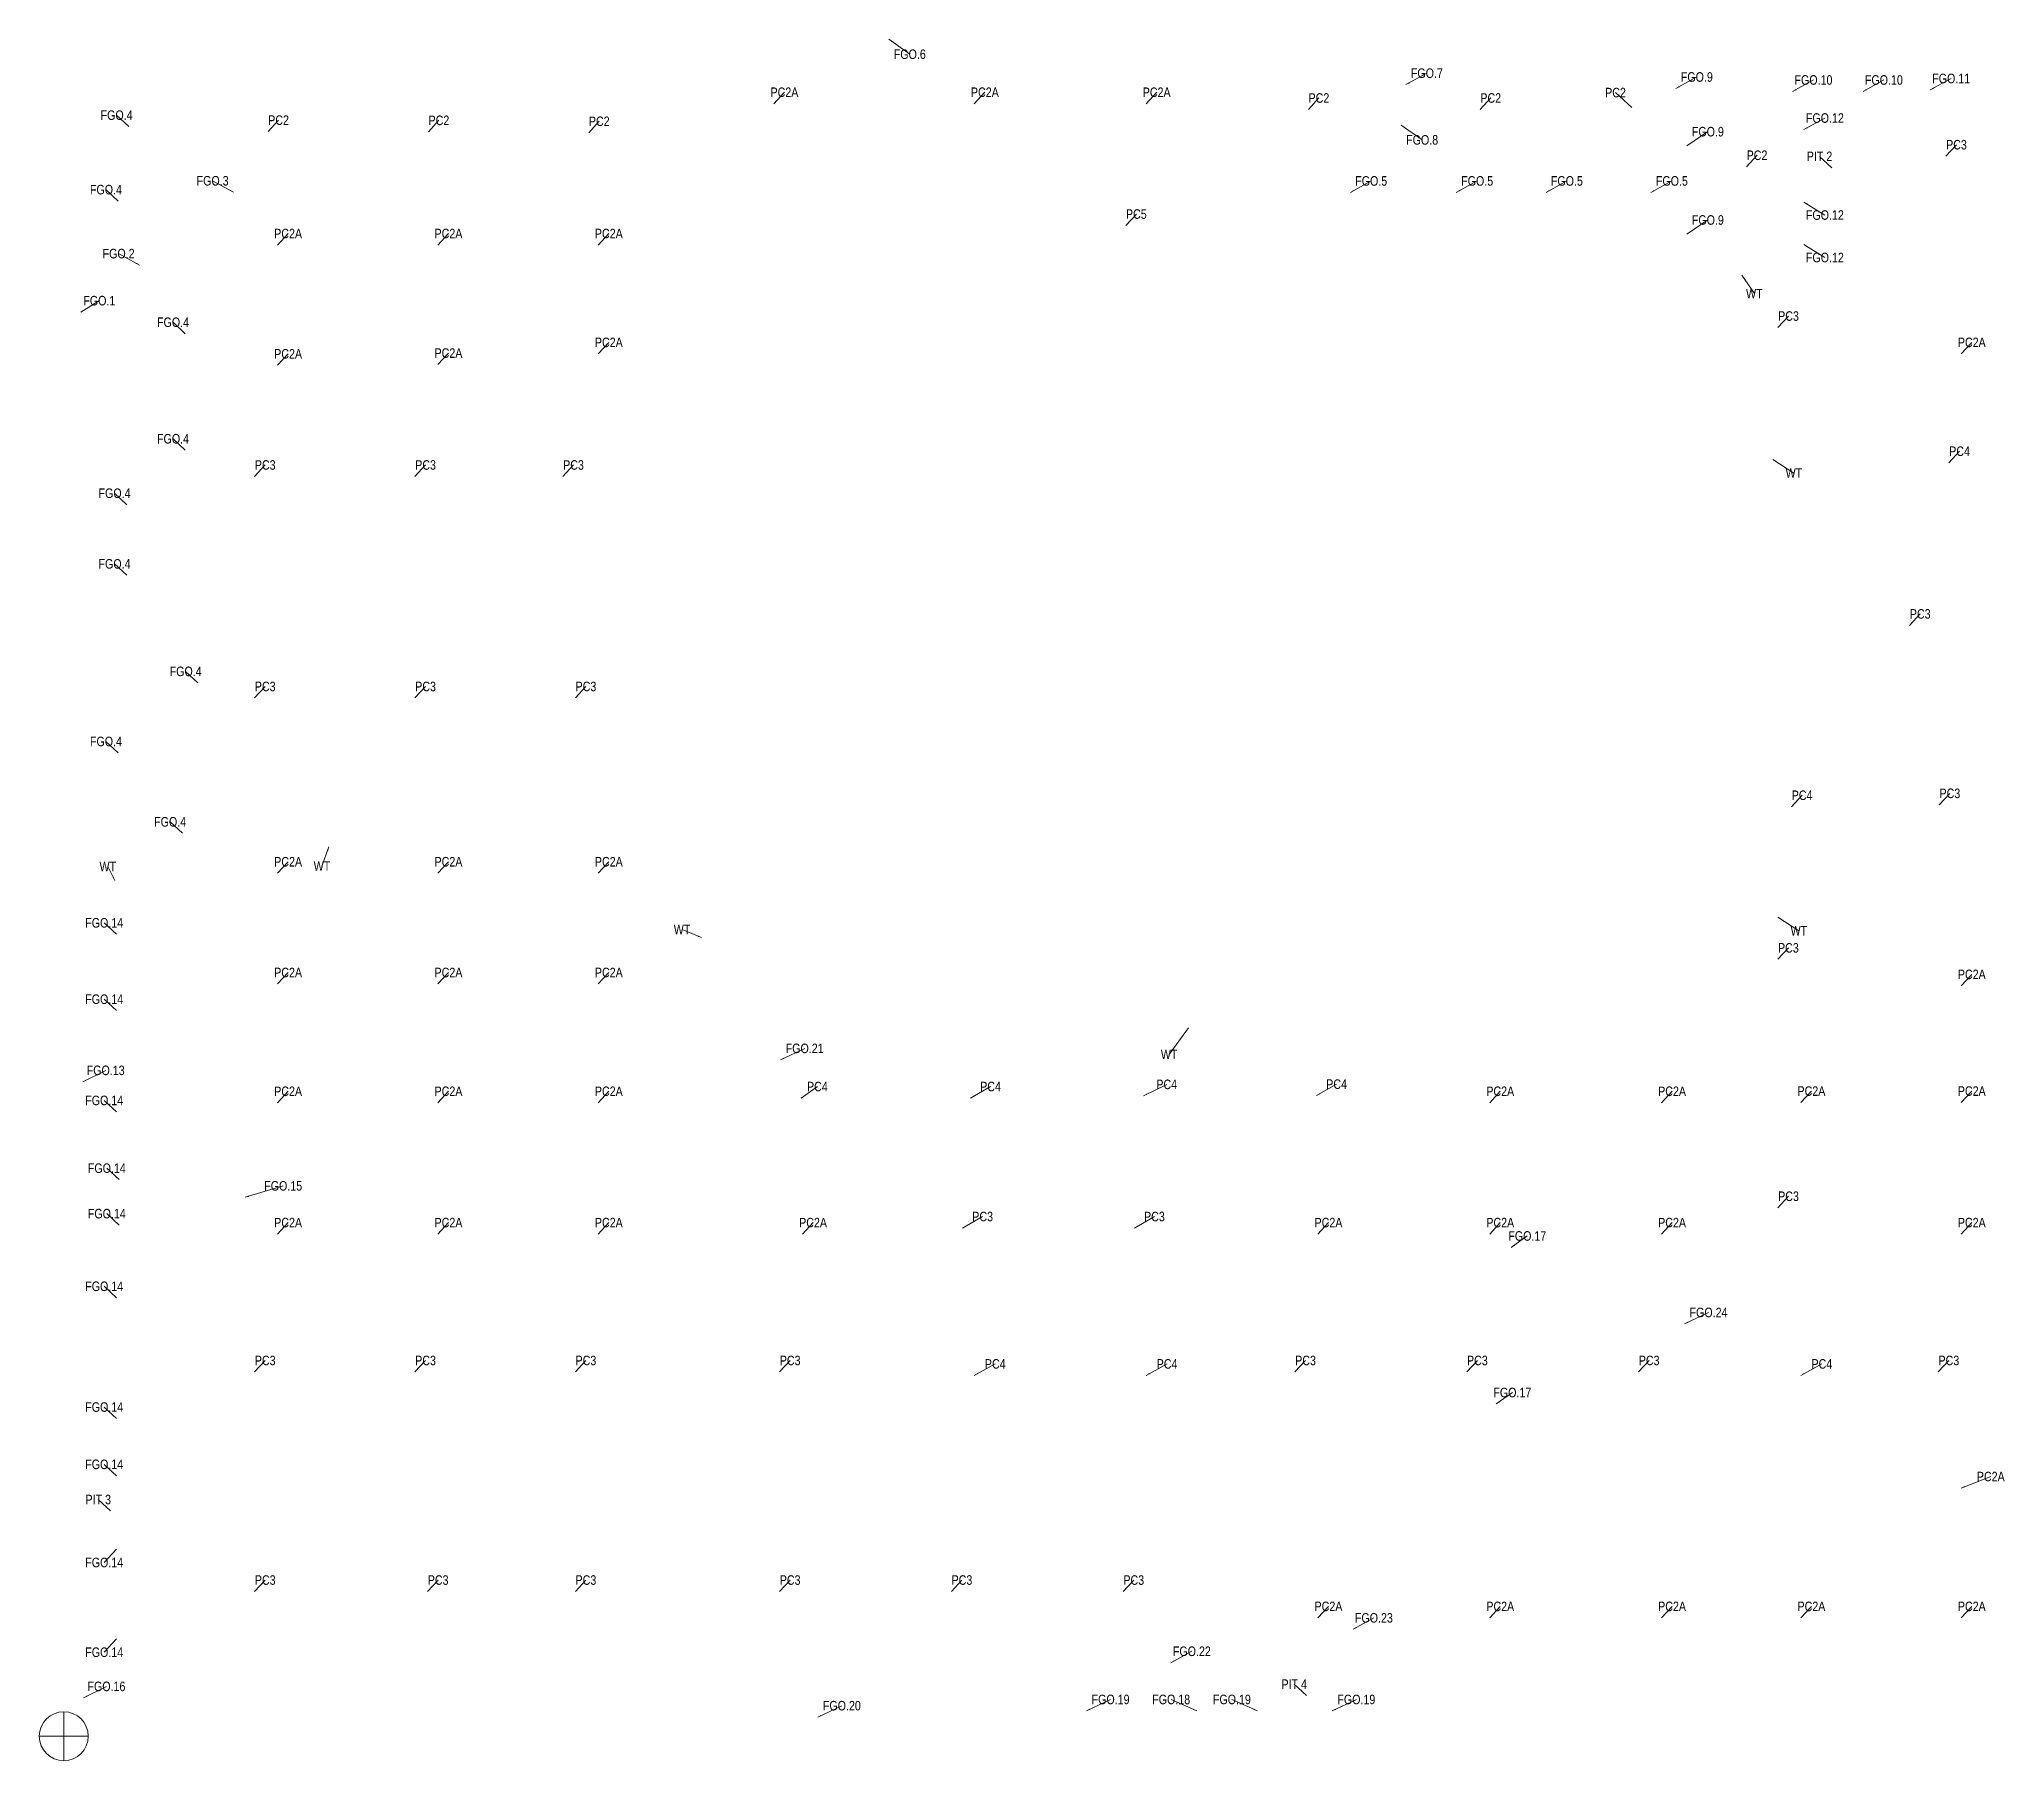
# Model space of a CAD drawing. Header units: millimetres. Extents: x -1281 to 216087, y -1281 to 89196.
# Drawn here: x -1281 to 101679, y -1281 to 88873 of the extents above; entities that cross this region are included whole.
import ezdxf
from ezdxf.enums import TextEntityAlignment as Align

# ---------------------------------------------------------------- set-up
doc = ezdxf.new("R2010")
doc.units = ezdxf.units.MM
doc.layers.get('Defpoints').update_dxf_attribs({"color": 151, "lineweight": 9})
for name, color, linetype, lineweight in [('NDC_S_ANNO', 7, 'Continuous', 20), ('NDC_S_DIM', 1, 'Continuous', 15), ('NDC_S_VN TEXT', 7, 'Continuous', 20)]:
    doc.layers.add(name, color=color, linetype=linetype, lineweight=lineweight)
doc.styles.add('ARIAL', font='arial.ttf', dxfattribs={"width": 0.8})
doc.styles.add('NDC_DIM', font='', dxfattribs={"width": 0.75})
doc.styles.get('NDC_DIM').set_extended_font_data('Dotum')
doc.dimstyles.new('NDC_dim_iso', dxfattribs={"dimtxt": 2.2, "dimasz": 1, "dimexe": 1.5, "dimexo": 2.5, "dimgap": 1, "dimtad": 1, "dimdec": 0, "dimzin": 0, "dimdsep": 46, "dimtxsty": 'NDC_DIM', "dimblk": 'DIMMARK', "dimcen": 0.09, "dimdle": 1.2, "dimclrd": 1, "dimclre": 1, "dimclrt": 3, "dimadec": 0, "dimazin": 0, "dimtfac": 1, "dimtdec": 0, "dimtix": 1, "dimtofl": 0, "dimtmove": 0, "dimatfit": 3, "dimfxl": 6, "dimfxlon": 1, "dimtolj": 1, "dimtzin": 0, "dimarcsym": 0})

# ---------------------------------------------------------------- blocks, each defined once
blk = doc.blocks.new('DIMMARK')
at = {"layer": 'NDC_S_DIM', "color": 1}
blk.add_line((-1.5, 0), (1, 0), dxfattribs=at)
at = {"layer": 'NDC_S_DIM', "color": 2, "const_width": 0.1}
blk.add_lwpolyline([(-0.42, -0.42), (0.42, 0.42)], dxfattribs=at)
blk = doc.blocks.new('*U135')
at = {"layer": 'NDC_S_ANNO', "ltscale": 0.8, "style": 'ARIAL', "width": 0.8, "flags": 1}
blk.add_attdef('CHU_THICH', text='', height=2.5, dxfattribs=at).set_placement((0, 0), align=Align.MIDDLE_CENTER)
at = {"layer": 'NDC_S_ANNO', "ltscale": 0.8, "style": 'ARIAL', "width": 0.8}
blk.add_attdef('TEN', text='', height=2.5, dxfattribs=at).set_placement((2.77, 3), align=Align.MIDDLE_CENTER)
at = {"layer": 'Defpoints'}
blk.add_leader([(0, 0), (2.77, 3)], dimstyle='NDC_dim_iso', override={"dimgap": 0.625, "dimtad": 0}, dxfattribs=at)
blk = doc.blocks.new('*U104')
at = {"layer": 'NDC_S_ANNO', "ltscale": 0.8, "style": 'ARIAL', "width": 0.8, "flags": 1}
blk.add_attdef('CHU_THICH', text='', height=2.5, dxfattribs=at).set_placement((0, 0), align=Align.MIDDLE_CENTER)
at = {"layer": 'NDC_S_ANNO', "ltscale": 0.8, "style": 'ARIAL', "width": 0.8}
blk.add_attdef('TEN', text='', height=2.5, dxfattribs=at).set_placement((2.77, 3), align=Align.MIDDLE_CENTER)
at = {"layer": 'Defpoints'}
blk.add_leader([(0, 0), (2.77, 3)], dimstyle='NDC_dim_iso', override={"dimgap": 0.625, "dimtad": 0}, dxfattribs=at)
blk = doc.blocks.new('*U88')
at = {"layer": 'NDC_S_ANNO', "ltscale": 0.8, "style": 'ARIAL', "width": 0.8, "flags": 1}
blk.add_attdef('CHU_THICH', text='', height=2.5, dxfattribs=at).set_placement((0, 0), align=Align.MIDDLE_CENTER)
at = {"layer": 'NDC_S_ANNO', "ltscale": 0.8, "style": 'ARIAL', "width": 0.8}
blk.add_attdef('TEN', text='', height=2.5, dxfattribs=at).set_placement((2.77, 3), align=Align.MIDDLE_CENTER)
at = {"layer": 'Defpoints'}
blk.add_leader([(0, 0), (2.77, 3)], dimstyle='NDC_dim_iso', override={"dimgap": 0.625, "dimtad": 0}, dxfattribs=at)
blk = doc.blocks.new('*U122')
at = {"layer": 'NDC_S_ANNO', "ltscale": 0.8, "style": 'ARIAL', "width": 0.8, "flags": 1}
blk.add_attdef('CHU_THICH', text='', height=2.5, dxfattribs=at).set_placement((0, 0), align=Align.MIDDLE_CENTER)
at = {"layer": 'NDC_S_ANNO', "ltscale": 0.8, "style": 'ARIAL', "width": 0.8}
blk.add_attdef('TEN', text='', height=2.5, dxfattribs=at).set_placement((2.77, 3), align=Align.MIDDLE_CENTER)
at = {"layer": 'Defpoints'}
blk.add_leader([(0, 0), (2.77, 3)], dimstyle='NDC_dim_iso', override={"dimgap": 0.625, "dimtad": 0}, dxfattribs=at)
blk = doc.blocks.new('*U97')
at = {"layer": 'NDC_S_ANNO', "ltscale": 0.8, "style": 'ARIAL', "width": 0.8, "flags": 1}
blk.add_attdef('CHU_THICH', text='', height=2.5, dxfattribs=at).set_placement((0, 0), align=Align.MIDDLE_CENTER)
at = {"layer": 'NDC_S_ANNO', "ltscale": 0.8, "style": 'ARIAL', "width": 0.8}
blk.add_attdef('TEN', text='', height=2.5, dxfattribs=at).set_placement((5.98, 3), align=Align.MIDDLE_CENTER)
at = {"layer": 'Defpoints'}
blk.add_leader([(0, 0), (5.98, 3)], dimstyle='NDC_dim_iso', override={"dimgap": 0.625, "dimtad": 0}, dxfattribs=at)
blk = doc.blocks.new('*U121')
at = {"layer": 'NDC_S_ANNO', "ltscale": 0.8, "style": 'ARIAL', "width": 0.8, "flags": 1}
blk.add_attdef('CHU_THICH', text='', height=2.5, dxfattribs=at).set_placement((0, 0), align=Align.MIDDLE_CENTER)
at = {"layer": 'NDC_S_ANNO', "ltscale": 0.8, "style": 'ARIAL', "width": 0.8}
blk.add_attdef('TEN', text='', height=2.5, dxfattribs=at).set_placement((4.82, 3), align=Align.MIDDLE_CENTER)
at = {"layer": 'Defpoints'}
blk.add_leader([(0, 0), (4.82, 3)], dimstyle='NDC_dim_iso', override={"dimgap": 0.625, "dimtad": 0}, dxfattribs=at)
blk = doc.blocks.new('*U117')
at = {"layer": 'NDC_S_ANNO', "ltscale": 0.8, "style": 'ARIAL', "width": 0.8, "flags": 1}
blk.add_attdef('CHU_THICH', text='', height=2.5, dxfattribs=at).set_placement((0, 0), align=Align.MIDDLE_CENTER)
at = {"layer": 'NDC_S_ANNO', "ltscale": 0.8, "style": 'ARIAL', "width": 0.8}
blk.add_attdef('TEN', text='', height=2.5, dxfattribs=at).set_placement((-1.83, -5), align=Align.MIDDLE_CENTER)
at = {"layer": 'Defpoints'}
blk.add_leader([(0, 0), (-1.83, -5)], dimstyle='NDC_dim_iso', override={"dimgap": 0.625, "dimtad": 0}, dxfattribs=at)
blk = doc.blocks.new('*U96')
at = {"layer": 'NDC_S_ANNO', "ltscale": 0.8, "style": 'ARIAL', "width": 0.8, "flags": 1}
blk.add_attdef('CHU_THICH', text='', height=2.5, dxfattribs=at).set_placement((0, 0), align=Align.MIDDLE_CENTER)
at = {"layer": 'NDC_S_ANNO', "ltscale": 0.8, "style": 'ARIAL', "width": 0.8}
blk.add_attdef('TEN', text='', height=2.5, dxfattribs=at).set_placement((-3.2, 3), align=Align.MIDDLE_CENTER)
at = {"layer": 'Defpoints'}
blk.add_leader([(0, 0), (-3.2, 3)], dimstyle='NDC_dim_iso', override={"dimgap": 0.625, "dimtad": 0}, dxfattribs=at)
blk = doc.blocks.new('*U102')
at = {"layer": 'NDC_S_ANNO', "ltscale": 0.8, "style": 'ARIAL', "width": 0.8}
blk.add_attdef('TEN', text='', height=2.5, dxfattribs=at).set_placement((-5.51, 3), align=Align.MIDDLE_CENTER)
at = {"layer": 'NDC_S_ANNO', "ltscale": 0.8, "style": 'ARIAL', "width": 0.8, "flags": 1}
blk.add_attdef('CHU_THICH', text='', height=2.5, dxfattribs=at).set_placement((0, 0), align=Align.MIDDLE_CENTER)
at = {"layer": 'Defpoints'}
blk.add_leader([(0, 0), (-5.51, 3)], dimstyle='NDC_dim_iso', override={"dimgap": 0.625, "dimtad": 0}, dxfattribs=at)
blk = doc.blocks.new('*U75')
at = {"layer": 'NDC_S_ANNO', "ltscale": 0.8, "style": 'ARIAL', "width": 0.8, "flags": 1}
blk.add_attdef('CHU_THICH', text='', height=2.5, dxfattribs=at).set_placement((0, 0), align=Align.MIDDLE_CENTER)
at = {"layer": 'NDC_S_ANNO', "ltscale": 0.8, "style": 'ARIAL', "width": 0.8}
blk.add_attdef('TEN', text='', height=2.5, dxfattribs=at).set_placement((-3.2, -3.5), align=Align.MIDDLE_CENTER)
at = {"layer": 'Defpoints'}
blk.add_leader([(0, 0), (-3.2, -3.5)], dimstyle='NDC_dim_iso', override={"dimgap": 0.625, "dimtad": 0}, dxfattribs=at)
blk = doc.blocks.new('*U76')
at = {"layer": 'NDC_S_ANNO', "ltscale": 0.8, "style": 'ARIAL', "width": 0.8, "flags": 1}
blk.add_attdef('CHU_THICH', text='', height=2.5, dxfattribs=at).set_placement((0, 0), align=Align.MIDDLE_CENTER)
at = {"layer": 'NDC_S_ANNO', "ltscale": 0.8, "style": 'ARIAL', "width": 0.8}
blk.add_attdef('TEN', text='', height=2.5, dxfattribs=at).set_placement((9.98, 3), align=Align.MIDDLE_CENTER)
at = {"layer": 'Defpoints'}
blk.add_leader([(0, 0), (9.98, 3)], dimstyle='NDC_dim_iso', override={"dimgap": 0.625, "dimtad": 0}, dxfattribs=at)
blk = doc.blocks.new('*U101')
at = {"layer": 'NDC_S_ANNO', "ltscale": 0.8, "style": 'ARIAL', "width": 0.8, "flags": 1}
blk.add_attdef('CHU_THICH', text='', height=2.5, dxfattribs=at).set_placement((0, 0), align=Align.MIDDLE_CENTER)
at = {"layer": 'NDC_S_ANNO', "ltscale": 0.8, "style": 'ARIAL', "width": 0.8}
blk.add_attdef('TEN', text='', height=2.5, dxfattribs=at).set_placement((-1.83, 3.65), align=Align.MIDDLE_CENTER)
at = {"layer": 'Defpoints'}
blk.add_leader([(0, 0), (-1.83, 3.65)], dimstyle='NDC_dim_iso', override={"dimgap": 0.625, "dimtad": 0}, dxfattribs=at)
blk = doc.blocks.new('*U142')
at = {"layer": 'NDC_S_ANNO', "ltscale": 0.8, "style": 'ARIAL', "width": 0.8, "flags": 1}
blk.add_attdef('CHU_THICH', text='', height=2.5, dxfattribs=at).set_placement((0, 0), align=Align.MIDDLE_CENTER)
at = {"layer": 'NDC_S_ANNO', "ltscale": 0.8, "style": 'ARIAL', "width": 0.8}
blk.add_attdef('TEN', text='', height=2.5, dxfattribs=at).set_placement((2.77, 3), align=Align.MIDDLE_CENTER)
at = {"layer": 'Defpoints'}
blk.add_leader([(0, 0), (2.77, 3)], dimstyle='NDC_dim_iso', override={"dimgap": 0.625, "dimtad": 0}, dxfattribs=at)
blk = doc.blocks.new('*U141')
at = {"layer": 'NDC_S_ANNO', "ltscale": 0.8, "style": 'ARIAL', "width": 0.8, "flags": 1}
blk.add_attdef('CHU_THICH', text='', height=2.5, dxfattribs=at).set_placement((0, 0), align=Align.MIDDLE_CENTER)
at = {"layer": 'NDC_S_ANNO', "ltscale": 0.8, "style": 'ARIAL', "width": 0.8}
blk.add_attdef('TEN', text='', height=2.5, dxfattribs=at).set_placement((2.77, 3), align=Align.MIDDLE_CENTER)
at = {"layer": 'Defpoints'}
blk.add_leader([(0, 0), (2.77, 3)], dimstyle='NDC_dim_iso', override={"dimgap": 0.625, "dimtad": 0}, dxfattribs=at)
blk = doc.blocks.new('*U118')
at = {"layer": 'NDC_S_ANNO', "ltscale": 0.8, "style": 'ARIAL', "width": 0.8, "flags": 1}
blk.add_attdef('CHU_THICH', text='', height=2.5, dxfattribs=at).set_placement((0, 0), align=Align.MIDDLE_CENTER)
at = {"layer": 'NDC_S_ANNO', "ltscale": 0.8, "style": 'ARIAL', "width": 0.8}
blk.add_attdef('TEN', text='', height=2.5, dxfattribs=at).set_placement((-5.09, 2.14), align=Align.MIDDLE_CENTER)
at = {"layer": 'Defpoints'}
blk.add_leader([(0, 0), (-5.09, 2.14)], dimstyle='NDC_dim_iso', override={"dimgap": 0.625, "dimtad": 0}, dxfattribs=at)
blk = doc.blocks.new('*U137')
at = {"layer": 'NDC_S_ANNO', "ltscale": 0.8, "style": 'ARIAL', "width": 0.8, "flags": 1}
blk.add_attdef('CHU_THICH', text='', height=2.5, dxfattribs=at).set_placement((0, 0), align=Align.MIDDLE_CENTER)
at = {"layer": 'NDC_S_ANNO', "ltscale": 0.8, "style": 'ARIAL', "width": 0.8}
blk.add_attdef('TEN', text='', height=2.5, dxfattribs=at).set_placement((4.21, 3), align=Align.MIDDLE_CENTER)
at = {"layer": 'Defpoints'}
blk.add_leader([(0, 0), (4.21, 3)], dimstyle='NDC_dim_iso', override={"dimgap": 0.625, "dimtad": 0}, dxfattribs=at)
blk = doc.blocks.new('*U105')
at = {"layer": 'NDC_S_ANNO', "ltscale": 0.8, "style": 'ARIAL', "width": 0.8, "flags": 1}
blk.add_attdef('CHU_THICH', text='', height=2.5, dxfattribs=at).set_placement((0, 0), align=Align.MIDDLE_CENTER)
at = {"layer": 'NDC_S_ANNO', "ltscale": 0.8, "style": 'ARIAL', "width": 0.8}
blk.add_attdef('TEN', text='', height=2.5, dxfattribs=at).set_placement((5.26, 3), align=Align.MIDDLE_CENTER)
at = {"layer": 'Defpoints'}
blk.add_leader([(0, 0), (5.26, 3)], dimstyle='NDC_dim_iso', override={"dimgap": 0.625, "dimtad": 0}, dxfattribs=at)
blk = doc.blocks.new('*U124')
at = {"layer": 'NDC_S_ANNO', "ltscale": 0.8, "style": 'ARIAL', "width": 0.8, "flags": 1}
blk.add_attdef('CHU_THICH', text='', height=2.5, dxfattribs=at).set_placement((0, 0), align=Align.MIDDLE_CENTER)
at = {"layer": 'NDC_S_ANNO', "ltscale": 0.8, "style": 'ARIAL', "width": 0.8}
blk.add_attdef('TEN', text='', height=2.5, dxfattribs=at).set_placement((5.5, 3), align=Align.MIDDLE_CENTER)
at = {"layer": 'Defpoints'}
blk.add_leader([(0, 0), (5.5, 3)], dimstyle='NDC_dim_iso', override={"dimgap": 0.625, "dimtad": 0}, dxfattribs=at)
blk = doc.blocks.new('*U107')
at = {"layer": 'NDC_S_ANNO', "ltscale": 0.8, "style": 'ARIAL', "width": 0.8, "flags": 1}
blk.add_attdef('CHU_THICH', text='', height=2.5, dxfattribs=at).set_placement((0, 0), align=Align.MIDDLE_CENTER)
at = {"layer": 'NDC_S_ANNO', "ltscale": 0.8, "style": 'ARIAL', "width": 0.8}
blk.add_attdef('TEN', text='', height=2.5, dxfattribs=at).set_placement((5.47, -3.9), align=Align.MIDDLE_CENTER)
at = {"layer": 'Defpoints'}
blk.add_leader([(0, 0), (5.47, -3.9)], dimstyle='NDC_dim_iso', override={"dimgap": 0.625, "dimtad": 0}, dxfattribs=at)
blk = doc.blocks.new('*U77')
at = {"layer": 'NDC_S_ANNO', "ltscale": 0.8, "style": 'ARIAL', "width": 0.8, "flags": 1}
blk.add_attdef('CHU_THICH', text='', height=2.5, dxfattribs=at).set_placement((0, 0), align=Align.MIDDLE_CENTER)
at = {"layer": 'NDC_S_ANNO', "ltscale": 0.8, "style": 'ARIAL', "width": 0.8}
blk.add_attdef('TEN', text='', height=2.5, dxfattribs=at).set_placement((6.32, 3), align=Align.MIDDLE_CENTER)
at = {"layer": 'Defpoints'}
blk.add_leader([(0, 0), (6.32, 3)], dimstyle='NDC_dim_iso', override={"dimgap": 0.625, "dimtad": 0}, dxfattribs=at)
blk = doc.blocks.new('*U136')
at = {"layer": 'NDC_S_ANNO', "ltscale": 0.8, "style": 'ARIAL', "width": 0.8, "flags": 1}
blk.add_attdef('CHU_THICH', text='', height=2.5, dxfattribs=at).set_placement((0, 0), align=Align.MIDDLE_CENTER)
at = {"layer": 'NDC_S_ANNO', "ltscale": 0.8, "style": 'ARIAL', "width": 0.8}
blk.add_attdef('TEN', text='', height=2.5, dxfattribs=at).set_placement((2.77, 3), align=Align.MIDDLE_CENTER)
at = {"layer": 'Defpoints'}
blk.add_leader([(0, 0), (2.77, 3)], dimstyle='NDC_dim_iso', override={"dimgap": 0.625, "dimtad": 0}, dxfattribs=at)
blk = doc.blocks.new('*U138')
at = {"layer": 'NDC_S_ANNO', "ltscale": 0.8, "style": 'ARIAL', "width": 0.8, "flags": 1}
blk.add_attdef('CHU_THICH', text='', height=2.5, dxfattribs=at).set_placement((0, 0), align=Align.MIDDLE_CENTER)
at = {"layer": 'NDC_S_ANNO', "ltscale": 0.8, "style": 'ARIAL', "width": 0.8}
blk.add_attdef('TEN', text='', height=2.5, dxfattribs=at).set_placement((6.07, 3), align=Align.MIDDLE_CENTER)
at = {"layer": 'Defpoints'}
blk.add_leader([(0, 0), (6.07, 3)], dimstyle='NDC_dim_iso', override={"dimgap": 0.625, "dimtad": 0}, dxfattribs=at)
blk = doc.blocks.new('*U139')
at = {"layer": 'NDC_S_ANNO', "ltscale": 0.8, "style": 'ARIAL', "width": 0.8, "flags": 1}
blk.add_attdef('CHU_THICH', text='', height=2.5, dxfattribs=at).set_placement((0, 0), align=Align.MIDDLE_CENTER)
at = {"layer": 'NDC_S_ANNO', "ltscale": 0.8, "style": 'ARIAL', "width": 0.8}
blk.add_attdef('TEN', text='', height=2.5, dxfattribs=at).set_placement((5.3, 3), align=Align.MIDDLE_CENTER)
at = {"layer": 'Defpoints'}
blk.add_leader([(0, 0), (5.3, 3)], dimstyle='NDC_dim_iso', override={"dimgap": 0.625, "dimtad": 0}, dxfattribs=at)
blk = doc.blocks.new('*U86')
at = {"layer": 'NDC_S_ANNO', "ltscale": 0.8, "style": 'ARIAL', "width": 0.8, "flags": 1}
blk.add_attdef('CHU_THICH', text='', height=2.5, dxfattribs=at).set_placement((0, 0), align=Align.MIDDLE_CENTER)
at = {"layer": 'NDC_S_ANNO', "ltscale": 0.8, "style": 'ARIAL', "width": 0.8}
blk.add_attdef('TEN', text='', height=2.5, dxfattribs=at).set_placement((5.47, 3), align=Align.MIDDLE_CENTER)
at = {"layer": 'Defpoints'}
blk.add_leader([(0, 0), (5.47, 3)], dimstyle='NDC_dim_iso', override={"dimgap": 0.625, "dimtad": 0}, dxfattribs=at)
blk = doc.blocks.new('*U123')
at = {"layer": 'NDC_S_ANNO', "ltscale": 0.8, "style": 'ARIAL', "width": 0.8}
blk.add_attdef('TEN', text='', height=2.5, dxfattribs=at).set_placement((-4.3, 3.91), align=Align.MIDDLE_CENTER)
at = {"layer": 'NDC_S_ANNO', "ltscale": 0.8, "style": 'ARIAL', "width": 0.8, "flags": 1}
blk.add_attdef('CHU_THICH', text='', height=2.5, dxfattribs=at).set_placement((0, 0), align=Align.MIDDLE_CENTER)
at = {"layer": 'Defpoints'}
blk.add_leader([(0, 0), (-4.3, 3.91)], dimstyle='NDC_dim_iso', override={"dimgap": 0.625, "dimtad": 0}, dxfattribs=at)
blk = doc.blocks.new('*U119')
at = {"layer": 'NDC_S_ANNO', "ltscale": 0.8, "style": 'ARIAL', "width": 0.8, "flags": 1}
blk.add_attdef('CHU_THICH', text='', height=2.5, dxfattribs=at).set_placement((0, 0), align=Align.MIDDLE_CENTER)
at = {"layer": 'NDC_S_ANNO', "ltscale": 0.8, "style": 'ARIAL', "width": 0.8}
blk.add_attdef('TEN', text='', height=2.5, dxfattribs=at).set_placement((-5.09, -6.95), align=Align.MIDDLE_CENTER)
at = {"layer": 'Defpoints'}
blk.add_leader([(0, 0), (-5.09, -6.95)], dimstyle='NDC_dim_iso', override={"dimgap": 0.625, "dimtad": 0}, dxfattribs=at)
blk = doc.blocks.new('*U112')
at = {"layer": 'NDC_S_ANNO', "ltscale": 0.8, "style": 'ARIAL', "width": 0.8, "flags": 1}
blk.add_attdef('CHU_THICH', text='', height=2.5, dxfattribs=at).set_placement((0, 0), align=Align.MIDDLE_CENTER)
at = {"layer": 'NDC_S_ANNO', "ltscale": 0.8, "style": 'ARIAL', "width": 0.8}
blk.add_attdef('TEN', text='', height=2.5, dxfattribs=at).set_placement((5.49, -3.59), align=Align.MIDDLE_CENTER)
at = {"layer": 'Defpoints'}
blk.add_leader([(0, 0), (5.49, -3.59)], dimstyle='NDC_dim_iso', override={"dimgap": 0.625, "dimtad": 0}, dxfattribs=at)
blk = doc.blocks.new('*U113')
at = {"layer": 'NDC_S_ANNO', "ltscale": 0.8, "style": 'ARIAL', "width": 0.8, "flags": 1}
blk.add_attdef('CHU_THICH', text='', height=2.5, dxfattribs=at).set_placement((0, 0), align=Align.MIDDLE_CENTER)
at = {"layer": 'NDC_S_ANNO', "ltscale": 0.8, "style": 'ARIAL', "width": 0.8}
blk.add_attdef('TEN', text='', height=2.5, dxfattribs=at).set_placement((7.75, 3), align=Align.MIDDLE_CENTER)
at = {"layer": 'Defpoints'}
blk.add_leader([(0, 0), (7.75, 3)], dimstyle='NDC_dim_iso', override={"dimgap": 0.625, "dimtad": 0}, dxfattribs=at)
blk = doc.blocks.new('*U116')
at = {"layer": 'NDC_S_ANNO', "ltscale": 0.8, "style": 'ARIAL', "width": 0.8, "flags": 1}
blk.add_attdef('CHU_THICH', text='', height=2.5, dxfattribs=at).set_placement((0, 0), align=Align.MIDDLE_CENTER)
at = {"layer": 'NDC_S_ANNO', "ltscale": 0.8, "style": 'ARIAL', "width": 0.8}
blk.add_attdef('TEN', text='', height=2.5, dxfattribs=at).set_placement((5.47, -3.82), align=Align.MIDDLE_CENTER)
at = {"layer": 'Defpoints'}
blk.add_leader([(0, 0), (5.47, -3.82)], dimstyle='NDC_dim_iso', override={"dimgap": 0.625, "dimtad": 0}, dxfattribs=at)
blk = doc.blocks.new('*U95')
at = {"layer": 'NDC_S_ANNO', "ltscale": 0.8, "style": 'ARIAL', "width": 0.8, "flags": 1}
blk.add_attdef('CHU_THICH', text='', height=2.5, dxfattribs=at).set_placement((0, 0), align=Align.MIDDLE_CENTER)
at = {"layer": 'NDC_S_ANNO', "ltscale": 0.8, "style": 'ARIAL', "width": 0.8}
blk.add_attdef('TEN', text='', height=2.5, dxfattribs=at).set_placement((5.47, 3.68), align=Align.MIDDLE_CENTER)
at = {"layer": 'Defpoints'}
blk.add_leader([(0, 0), (5.47, 3.68)], dimstyle='NDC_dim_iso', override={"dimgap": 0.625, "dimtad": 0}, dxfattribs=at)
blk = doc.blocks.new('*U109')
at = {"layer": 'NDC_S_ANNO', "ltscale": 0.8, "style": 'ARIAL', "width": 0.8, "flags": 1}
blk.add_attdef('CHU_THICH', text='', height=2.5, dxfattribs=at).set_placement((0, 0), align=Align.MIDDLE_CENTER)
at = {"layer": 'NDC_S_ANNO', "ltscale": 0.8, "style": 'ARIAL', "width": 0.8}
blk.add_attdef('TEN', text='', height=2.5, dxfattribs=at).set_placement((5.47, -3.4), align=Align.MIDDLE_CENTER)
at = {"layer": 'Defpoints'}
blk.add_leader([(0, 0), (5.47, -3.4)], dimstyle='NDC_dim_iso', override={"dimgap": 0.625, "dimtad": 0}, dxfattribs=at)
blk = doc.blocks.new('*U108')
at = {"layer": 'NDC_S_ANNO', "ltscale": 0.8, "style": 'ARIAL', "width": 0.8}
blk.add_attdef('TEN', text='', height=2.5, dxfattribs=at).set_placement((-6.68, 3), align=Align.MIDDLE_CENTER)
at = {"layer": 'NDC_S_ANNO', "ltscale": 0.8, "style": 'ARIAL', "width": 0.8, "flags": 1}
blk.add_attdef('CHU_THICH', text='', height=2.5, dxfattribs=at).set_placement((0, 0), align=Align.MIDDLE_CENTER)
at = {"layer": 'Defpoints'}
blk.add_leader([(0, 0), (-6.68, 3)], dimstyle='NDC_dim_iso', override={"dimgap": 0.625, "dimtad": 0}, dxfattribs=at)
blk = doc.blocks.new('*U110')
at = {"layer": 'NDC_S_ANNO', "ltscale": 0.8, "style": 'ARIAL', "width": 0.8, "flags": 1}
blk.add_attdef('CHU_THICH', text='', height=2.5, dxfattribs=at).set_placement((0, 0), align=Align.MIDDLE_CENTER)
at = {"layer": 'NDC_S_ANNO', "ltscale": 0.8, "style": 'ARIAL', "width": 0.8}
blk.add_attdef('TEN', text='', height=2.5, dxfattribs=at).set_placement((4.2, 3), align=Align.MIDDLE_CENTER)
at = {"layer": 'Defpoints'}
blk.add_leader([(0, 0), (4.2, 3)], dimstyle='NDC_dim_iso', override={"dimgap": 0.625, "dimtad": 0}, dxfattribs=at)
blk = doc.blocks.new('*U103')
at = {"layer": 'NDC_S_ANNO', "ltscale": 0.8, "style": 'ARIAL', "width": 0.8, "flags": 1}
blk.add_attdef('CHU_THICH', text='', height=2.5, dxfattribs=at).set_placement((0, 0), align=Align.MIDDLE_CENTER)
at = {"layer": 'NDC_S_ANNO', "ltscale": 0.8, "style": 'ARIAL', "width": 0.8}
blk.add_attdef('TEN', text='', height=2.5, dxfattribs=at).set_placement((3.32, -4.84), align=Align.MIDDLE_CENTER)
at = {"layer": 'Defpoints'}
blk.add_leader([(0, 0), (3.32, -4.84)], dimstyle='NDC_dim_iso', override={"dimgap": 0.625, "dimtad": 0}, dxfattribs=at)

msp = doc.modelspace()

# ---------------------------------------------------------------- linework, layer by layer
at = {"layer": 'Defpoints'}
for p, q in [((0, 1281), (0, -1281)), ((0, 1281), (0, -1281)), ((-1281, 0), (1281, 0)), ((-1281, 0), (1281, 0))]:
    msp.add_line(p, q, dxfattribs=at)
msp.add_circle((0, 0), 1281, dxfattribs=at)
msp.add_circle((0, 0), 1281, dxfattribs=at)

# ---------------------------------------------------------------- block references
at = {"layer": 'NDC_S_VN TEXT', "xscale": 200, "yscale": 200, "zscale": 200}
for name, p, values in [('*U107', (43226, 88873), {'TEN': 'FGO.6'}), ('*U86', (70315, 86500), {'TEN': 'FGO.7'}), ('*U86', (84458, 86300), {'TEN': 'FGO.9'}), ('*U86', (90567, 86143), {'TEN': 'FGO.10'}), ('*U86', (94257, 86143), {'TEN': 'FGO.10'}), ('*U86', (97782, 86222), {'TEN': 'FGO.11'}), ('*U88', (37200, 85500), {'TEN': 'PC2A'}), ('*U88', (47700, 85500), {'TEN': 'PC2A'}), ('*U88', (56700, 85500), {'TEN': 'PC2A'}), ('*U122', (65200, 85200), {'TEN': 'PC2'}), ('*U122', (74200, 85200), {'TEN': 'PC2'}), ('*U123', (82150, 85300), {'TEN': 'PC2'}), ('*U96', (3409, 84300), {'TEN': 'FGO.4'}), ('*U135', (10700, 84040), {'TEN': 'PC2'}), ('*U142', (19100, 84030), {'TEN': 'PC2'}), ('*U141', (27500, 83980), {'TEN': 'PC2'}), ('*U86', (91165, 84150), {'TEN': 'FGO.12'}), ('*U116', (70067, 84370), {'TEN': 'FGO.8'}), ('*U95', (85035, 83300), {'TEN': 'FGO.9'}), ('*U104', (98600, 82753), {'TEN': 'PC3'}), ('*U122', (88150, 82200), {'TEN': 'PC2'}), ('*U96', (92617, 82143), {'TEN': 'PIT 2'}), ('*U102', (8900, 80865), {'TEN': 'FGO.3'}), ('*U86', (67400, 80856), {'TEN': 'FGO.5'}), ('*U86', (72950, 80856), {'TEN': 'FGO.5'}), ('*U86', (77650, 80856), {'TEN': 'FGO.5'}), ('*U86', (83150, 80856), {'TEN': 'FGO.5'}), ('*U96', (2851, 80400), {'TEN': 'FGO.4'}), ('*U109', (91165, 80350), {'TEN': 'FGO.12'}), ('*U136', (55635, 79122), {'TEN': 'PC5'}), ('*U95', (85035, 78675), {'TEN': 'FGO.9'}), ('*U88', (11200, 78100), {'TEN': 'PC2A'}), ('*U88', (11200, 78100), {'TEN': 'PC2A'}), ('*U88', (19600, 78100), {'TEN': 'PC2A'}), ('*U88', (28000, 78100), {'TEN': 'PC2A'}), ('*U102', (3975, 77049), {'TEN': 'FGO.2'}), ('*U109', (91165, 78125), {'TEN': 'FGO.12'}), ('*U103', (87900, 76521), {'TEN': 'WT'}), ('*U121', (900, 74585), {'TEN': 'FGO.1'}), ('*U96', (6365, 73454), {'TEN': 'FGO.4'}), ('*U88', (89800, 73780), {'TEN': 'PC3'}), ('*U122', (28000, 72400), {'TEN': 'PC2A'}), ('*U88', (99400, 72400), {'TEN': 'PC2A'}), ('*U122', (11200, 71800), {'TEN': 'PC2A'}), ('*U122', (19600, 71840), {'TEN': 'PC2A'}), ('*U96', (6365, 67354), {'TEN': 'FGO.4'}), ('*U104', (98760, 66700), {'TEN': 'PC4'}), ('*U104', (10000, 65980), {'TEN': 'PC3'}), ('*U104', (18400, 65980), {'TEN': 'PC3'}), ('*U88', (26150, 65980), {'TEN': 'PC3'}), ('*U112', (89540, 66875), {'TEN': 'WT'}), ('*U96', (3300, 64500), {'TEN': 'FGO.4'}), ('*U96', (3300, 60800), {'TEN': 'FGO.4'}), ('*U104', (96700, 58180), {'TEN': 'PC3'}), ('*U96', (7026, 55170), {'TEN': 'FGO.4'}), ('*U104', (10000, 54380), {'TEN': 'PC3'}), ('*U104', (18400, 54380), {'TEN': 'PC3'}), ('*U88', (26800, 54380), {'TEN': 'PC3'}), ('*U96', (2851, 51500), {'TEN': 'FGO.4'}), ('*U104', (90513, 48682), {'TEN': 'PC4'}), ('*U104', (98254, 48782), {'TEN': 'PC3'}), ('*U96', (6212, 47290), {'TEN': 'FGO.4'}), ('*U117', (13893, 46574), {'TEN': 'WT'}), ('*U101', (2673, 44820), {'TEN': 'WT'}), ('*U88', (11200, 45200), {'TEN': 'PC2A'}), ('*U88', (19600, 45200), {'TEN': 'PC2A'}), ('*U88', (28000, 45200), {'TEN': 'PC2A'}), ('*U96', (2759, 42000), {'TEN': 'FGO.14'}), ('*U118', (33409, 41825), {'TEN': 'WT'}), ('*U112', (89800, 42899), {'TEN': 'WT'}), ('*U104', (89794, 40690), {'TEN': 'PC3'}), ('*U88', (11200, 39400), {'TEN': 'PC2A'}), ('*U88', (19600, 39400), {'TEN': 'PC2A'}), ('*U88', (28000, 39400), {'TEN': 'PC2A'}), ('*U88', (99400, 39300), {'TEN': 'PC2A'}), ('*U96', (2759, 38000), {'TEN': 'FGO.14'}), ('*U119', (58924, 37100), {'TEN': 'WT'}), ('*U77', (37550, 35425), {'TEN': 'FGO.21'}), ('*U97', (1000, 34275), {'TEN': 'FGO.13'}), ('*U88', (11200, 33178), {'TEN': 'PC2A'}), ('*U88', (19600, 33178), {'TEN': 'PC2A'}), ('*U88', (28000, 33178), {'TEN': 'PC2A'}), ('*U137', (38639, 33425), {'TEN': 'PC4'}), ('*U105', (47499, 33426), {'TEN': 'PC4'}), ('*U138', (56566, 33540), {'TEN': 'PC4'}), ('*U139', (65620, 33551), {'TEN': 'PC4'}), ('*U88', (74700, 33178), {'TEN': 'PC2A'}), ('*U88', (83700, 33178), {'TEN': 'PC2A'}), ('*U88', (91000, 33188), {'TEN': 'PC2A'}), ('*U88', (99400, 33188), {'TEN': 'PC2A'}), ('*U96', (2759, 32700), {'TEN': 'FGO.14'}), ('*U96', (2896, 29150), {'TEN': 'FGO.14'}), ('*U76', (9500, 28225), {'TEN': 'FGO.15'}), ('*U104', (89800, 27680), {'TEN': 'PC3'}), ('*U96', (2896, 26770), {'TEN': 'FGO.14'}), ('*U88', (11200, 26300), {'TEN': 'PC2A'}), ('*U88', (19600, 26300), {'TEN': 'PC2A'}), ('*U88', (28000, 26300), {'TEN': 'PC2A'}), ('*U88', (38700, 26300), {'TEN': 'PC2A'}), ('*U105', (47085, 26617), {'TEN': 'PC3'}), ('*U105', (56085, 26617), {'TEN': 'PC3'}), ('*U88', (65700, 26300), {'TEN': 'PC2A'}), ('*U88', (74700, 26300), {'TEN': 'PC2A'}), ('*U88', (83700, 26300), {'TEN': 'PC2A'}), ('*U88', (99400, 26300), {'TEN': 'PC2A'}), ('*U110', (75830, 25600), {'TEN': 'FGO.17'}), ('*U96', (2759, 22965), {'TEN': 'FGO.14'}), ('*U77', (84900, 21594), {'TEN': 'FGO.24'}), ('*U104', (10000, 19080), {'TEN': 'PC3'}), ('*U104', (18400, 19080), {'TEN': 'PC3'}), ('*U104', (26800, 19080), {'TEN': 'PC3'}), ('*U104', (37500, 19080), {'TEN': 'PC3'}), ('*U124', (47700, 18900), {'TEN': 'PC4'}), ('*U124', (56700, 18900), {'TEN': 'PC4'}), ('*U104', (64500, 19080), {'TEN': 'PC3'}), ('*U104', (73500, 19080), {'TEN': 'PC3'}), ('*U104', (82500, 19080), {'TEN': 'PC3'}), ('*U124', (91000, 18900), {'TEN': 'PC4'}), ('*U104', (98200, 19080), {'TEN': 'PC3'}), ('*U110', (75046, 17400), {'TEN': 'FGO.17'}), ('*U96', (2759, 16640), {'TEN': 'FGO.14'}), ('*U96', (2759, 13640), {'TEN': 'FGO.14'}), ('*U113', (99400, 13000), {'TEN': 'PC2A'}), ('*U96', (2448, 11797), {'TEN': 'PIT 3'}), ('*U75', (2759, 9800), {'TEN': 'FGO.14'}), ('*U104', (10000, 7580), {'TEN': 'PC3'}), ('*U104', (19060, 7580), {'TEN': 'PC3'}), ('*U104', (26800, 7580), {'TEN': 'PC3'}), ('*U104', (37500, 7580), {'TEN': 'PC3'}), ('*U104', (46500, 7580), {'TEN': 'PC3'}), ('*U104', (55500, 7580), {'TEN': 'PC3'}), ('*U88', (65700, 6200), {'TEN': 'PC2A'}), ('*U86', (67540, 5600), {'TEN': 'FGO.23'}), ('*U88', (74700, 6200), {'TEN': 'PC2A'}), ('*U88', (83700, 6200), {'TEN': 'PC2A'}), ('*U88', (91000, 6200), {'TEN': 'PC2A'}), ('*U88', (99400, 6200), {'TEN': 'PC2A'}), ('*U75', (2759, 5100), {'TEN': 'FGO.14'}), ('*U86', (58003, 3850), {'TEN': 'FGO.22'}), ('*U97', (1040, 2011), {'TEN': 'FGO.16'}), ('*U77', (53575, 1327), {'TEN': 'FGO.19'}), ('*U108', (59350, 1327), {'TEN': 'FGO.18'}), ('*U108', (62530, 1327), {'TEN': 'FGO.19'}), ('*U96', (65099, 2125), {'TEN': 'PIT 4'}), ('*U77', (66450, 1327), {'TEN': 'FGO.19'}), ('*U77', (39498, 1000), {'TEN': 'FGO.20'})]:
    msp.add_blockref(name, p, dxfattribs=at).add_auto_attribs(values)

doc.saveas('drawing.dxf')
